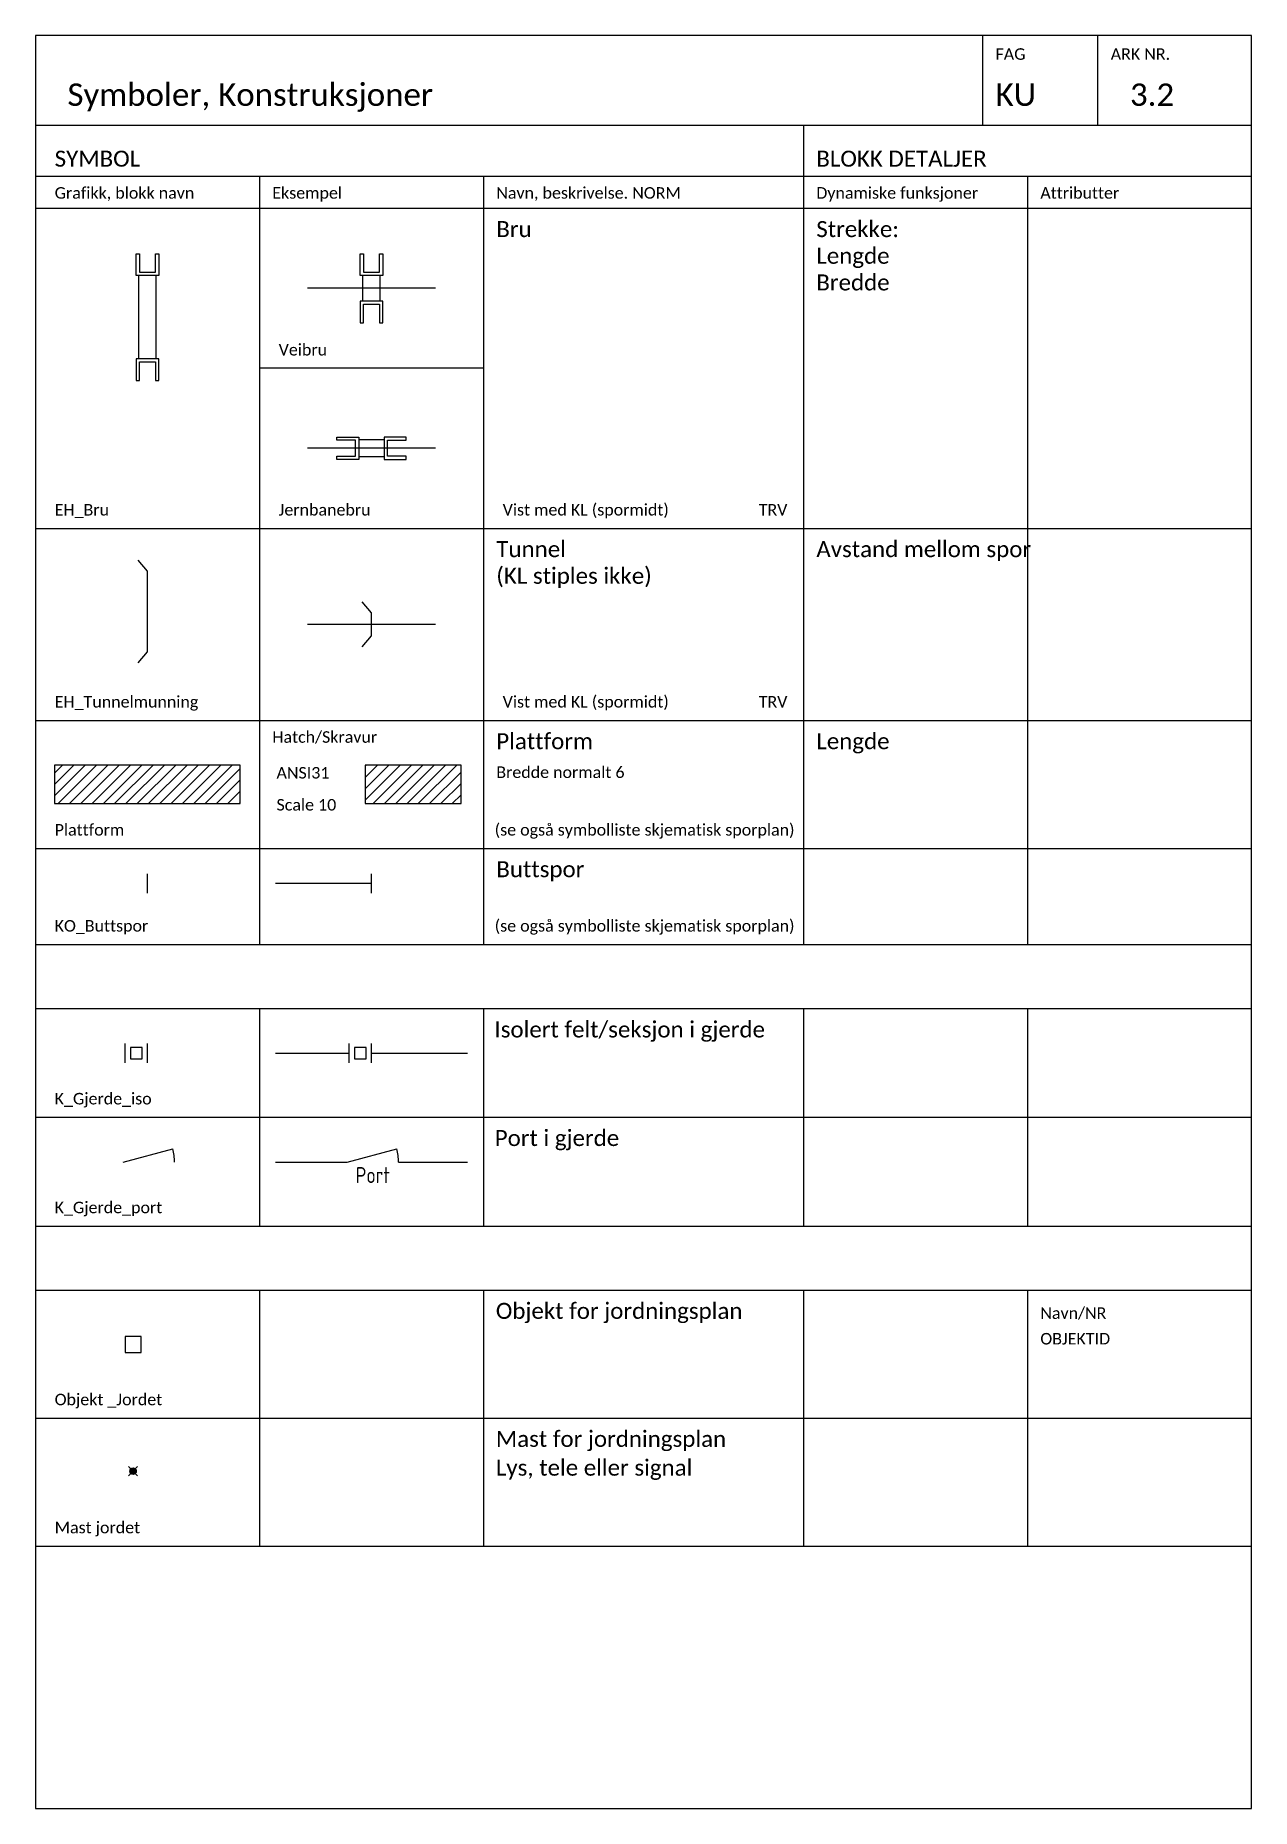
# Model space of a CAD drawing. Header units: millimetres. Extents: x -120 to 610, y -1213 to 277.
# Drawn here: x 210 to 400, y -614 to -337 of the extents above; entities that cross this region are included whole.
import ezdxf
from ezdxf.enums import TextEntityAlignment as Align
from ezdxf.lldxf.tags import DXFTag

# ---------------------------------------------------------------- set-up
doc = ezdxf.new("R2010")
doc.units = ezdxf.units.MM
for name, color, linetype in [('JBT_ATT_Objektid', 2, 'Continuous'), ('JBT_ATT_Tekst', 2, 'Continuous'), ('JBT_Komponenter', 4, 'Continuous'), ('JBT_Tekst_25', 2, 'Continuous'), ('JBTEH_Komponenter', 4, 'Continuous'), ('JBTKO_Gjerde', 4, 'GJERDE1'), ('RAMME', 5, 'Continuous'), ('RAMME SYMBOLER', 4, 'Continuous'), ('RAMME TEKST', 7, 'Continuous')]:
    doc.layers.add(name, color=color, linetype=linetype)
doc.styles.add('Calibri', font='calibri.ttf')
doc.styles.add('ISO25', font='isocp.shx', dxfattribs={"width": 0.9, "height": 2.5})
doc.styles.get("Standard").update_dxf_attribs({"font": 'txt.shx'})
tags = doc.linetypes.add('GJERDE1', pattern='A,3.05,["//",Standard,S=1.25,R=0,X=0,Y=-0.7],4.5', length=7.55).pattern_tags.tags
tags[4] = DXFTag(74, 10)

msp = doc.modelspace()

# ---------------------------------------------------------------- texts
at = {"layer": 'JBT_Tekst_25', "style": 'ISO25', "width": 0.9}
msp.add_text('Port', height=2.5, dxfattribs=at).set_placement((262.71, -516.29), align=Align.CENTER)
at = {"layer": 'RAMME TEKST', "linetype": 'ByBlock', "style": 'Calibri'}
for s, height, p in [('FAG', 1.8, (360, -340.8)), ('ARK NR.', 1.8, (378, -340.8)), ('Symboler, Konstruksjoner', 3.5, (215, -348)), ('KU', 3.5, (360, -348)), ('3.2', 3.5, (381, -348)), ('SYMBOL', 2.5, (213, -357.5)), ('BLOKK DETALJER', 2.5, (332, -357.5)), ('Grafikk, blokk navn', 1.8, (213, -362.5)), ('Eksempel', 1.8, (247, -362.5)), ('Navn, beskrivelse. NORM', 1.8, (282, -362.5)), ('Dynamiske funksjoner', 1.8, (332, -362.5)), ('Attributter', 1.8, (367, -362.5)), ('Veibru', 1.8, (248, -387)), ('Vist med KL (spormidt)', 1.8, (283, -412)), ('EH_Bru', 1.8, (213, -412)), ('Jernbanebru', 1.8, (248, -412)), ('TRV', 1.8, (323, -412)), ('EH_Tunnelmunning', 1.8, (213, -442)), ('Vist med KL (spormidt)', 1.8, (283, -442)), ('TRV', 1.8, (323, -442)), ('Hatch/Skravur', 1.8, (247, -447.5)), ('Plattform', 2.5, (282, -448.5)), ('Lengde', 2.5, (332, -448.5)), ('ANSI31', 1.8, (247.66, -453.09)), ('Bredde normalt 6', 1.8, (282, -453)), ('Scale 10', 1.8, (247.66, -458.09)), ('Plattform', 1.8, (213, -462)), ('(se også symbolliste skjematisk sporplan)', 1.8, (281.75, -462)), ('(se også symbolliste skjematisk sporplan)', 1.8, (281.75, -477)), ('Isolert felt/seksjon i gjerde', 2.5, (281.71, -493.54)), ('K_Gjerde_iso ', 1.8, (213, -504)), ('Port i gjerde', 2.5, (281.76, -510.5)), ('K_Gjerde_port ', 1.8, (213, -521)), ('Objekt for jordningsplan ', 2.5, (281.93, -537.5)), ('Objekt _Jordet', 1.8, (213, -551)), ('Mast for jordningsplan ', 2.5, (281.93, -557.5)), ('Lys, tele eller signal', 2.5, (281.93, -562)), ('Mast jordet', 1.8, (213, -571))]:
    msp.add_text(s, height=height, dxfattribs=at).set_placement(p)
at = {"layer": 'RAMME TEKST', "style": 'Calibri'}
for s, height, p in [('Buttspor', 2.5, (282, -468.5)), ('KO_Buttspor', 1.8, (213, -477)), ('Navn/NR', 1.8, (367, -537.5)), ('OBJEKTID', 1.8, (367, -541.5))]:
    msp.add_text(s, height=height, dxfattribs=at).set_placement(p)
at = {"layer": 'RAMME TEKST', "linetype": 'ByBlock', "char_height": 2.5, "attachment_point": 1, "style": 'Calibri'}
for s, insert, width in [('Bru', (282, -366), 46), ('Strekke:\\PLengde\\PBredde', (332, -366), 33), ('Tunnel\\P(KL stiples ikke)', (282, -416), 46), ('Avstand mellom spor', (332, -416), 33)]:
    msp.add_mtext(s, dxfattribs=dict(at, insert=insert, width=width))

# ---------------------------------------------------------------- blocks, each defined once
blk = doc.blocks.new('*U38')
at = {"layer": 'JBTEH_Komponenter'}
h = blk.add_hatch(dxfattribs=at)
h.set_pattern_fill('ANSI31', color=256, scale=10)
h.set_pattern_definition([(45, (308, -88.531), (-0.8838835, 0.8838835), [])])
h.paths.add_polyline_path([(0, 0), (29, 0), (29, 6), (0, 6)])
blk.add_lwpolyline([(0, 0), (29, 0), (29, 6), (0, 6)], close=True, dxfattribs=at)
blk = doc.blocks.new('K_Gjerde_iso')
at = {"linetype": 'Continuous'}
for p, q in [((0, -1.5), (0, 1.5)), ((3.5, -1.5), (3.5, 1.5))]:
    blk.add_line(p, q, dxfattribs=at)
blk.add_lwpolyline([(0.85, -0.9), (2.65, -0.9), (2.65, 0.9), (0.85, 0.9)], close=True, dxfattribs=at)
blk = doc.blocks.new('K_Gjerde_port')
at = {"linetype": 'Continuous'}
blk.add_line((0, 0), (7.73, 2.07), dxfattribs=at)
blk.add_arc((0, 0), 8, 0, 15, dxfattribs=at)
blk = doc.blocks.new('*U13')
at = {"color": 0, "linetype": 'ByBlock'}
for p, q in [((-1.35, -11), (-1.35, 2)), ((1.35, -11), (1.35, 2))]:
    blk.add_line(p, q, dxfattribs=at)
for points in [[(-1.75, 2), (-1.75, 5.4), (-1.25, 5.4), (-1.25, 2.5), (1.25, 2.5), (1.25, 5.4), (1.75, 5.4), (1.75, 2), (-1.75, 2)], [(-1.75, -11), (-1.75, -14.4), (-1.25, -14.4), (-1.25, -11.5), (1.25, -11.5), (1.25, -14.4), (1.75, -14.4), (1.75, -11), (-1.75, -11)]]:
    blk.add_lwpolyline(points, dxfattribs=at)
blk = doc.blocks.new('*U37')
at = {"color": 5}
blk.add_lwpolyline([(-1.45, -12.52), (0, -10.8), (0, 1.8), (-1.45, 3.52)], dxfattribs=at)
blk = doc.blocks.new('*U12')
at = {"color": 0, "linetype": 'ByBlock'}
for p, q in [((-1.35, -2), (-1.35, 2)), ((1.35, -2), (1.35, 2))]:
    blk.add_line(p, q, dxfattribs=at)
for points in [[(-1.75, 2), (-1.75, 5.4), (-1.25, 5.4), (-1.25, 2.5), (1.25, 2.5), (1.25, 5.4), (1.75, 5.4), (1.75, 2), (-1.75, 2)], [(-1.75, -2), (-1.75, -5.4), (-1.25, -5.4), (-1.25, -2.5), (1.25, -2.5), (1.25, -5.4), (1.75, -5.4), (1.75, -2), (-1.75, -2)]]:
    blk.add_lwpolyline(points, dxfattribs=at)
blk = doc.blocks.new('*U36')
at = {"color": 5}
blk.add_lwpolyline([(-1.45, -3.52), (0, -1.8), (0, 1.8), (-1.45, 3.52)], dxfattribs=at)
blk = doc.blocks.new('KO_Buttspor')
blk.add_line((0, -1.5), (0, 1.5))
blk = doc.blocks.new('Objekt_Jordet')
blk.add_lwpolyline([(-1.25, -1.25), (1.25, -1.25), (1.25, 1.25), (-1.25, 1.25)], close=True)
at = {"layer": 'JBT_ATT_Objektid', "style": 'ISO25'}
blk.add_attdef('OBJEKTID', text='', height=2.5, dxfattribs=at).set_placement((0, -8.5), align=Align.MIDDLE)
at = {"layer": 'JBT_ATT_Tekst', "style": 'ISO25'}
blk.add_attdef('NAVN/NR', text='', height=2.5, dxfattribs=at).set_placement((0, -4.5), align=Align.MIDDLE)
blk = doc.blocks.new('Mast jordet')
h = blk.add_hatch()
h.set_pattern_fill('ANGLE', color=256)
h.set_pattern_definition([(0, (-225.25, 1653), (0, 6.985), [5.08, -1.905]), (90, (-225.25, 1653), (-6.985, 4e-16), [5.08, -1.905])])
edge = h.paths.add_edge_path()
edge.add_arc((0, 0), 0.5, 0, 360)
h = blk.add_hatch()
h.set_pattern_fill('ANGLE', color=256)
h.set_pattern_definition([(0, (-225.25, 1663), (0, 6.985), [5.08, -1.905]), (90, (-225.25, 1663), (-6.985, 4e-16), [5.08, -1.905])])
edge = h.paths.add_edge_path()
edge.add_arc((0, 0), 0.5, 0, 360)
h = blk.add_hatch()
h.set_pattern_fill('ANGLE', color=256)
h.set_pattern_definition([(0, (0, 0), (0, 6.985), [5.08, -1.905]), (90, (0, 0), (-6.985, 4e-16), [5.08, -1.905])])
edge = h.paths.add_edge_path()
edge.add_arc((0, 0), 0.5, 0, 360)
h = blk.add_hatch(color=256)
h.dxf.hatch_style = 1
edge = h.paths.add_edge_path()
edge.add_arc((0, 0), 0.5, 0, 360)
for p, q in [((-0.71, -0.71), (0.71, 0.71)), ((-0.71, 0.71), (0.71, -0.71))]:
    blk.add_line(p, q)
blk.add_circle((0, 0), 0.5)
at = {"layer": 'JBT_ATT_Objektid', "style": 'ISO25'}
blk.add_attdef('OBJEKTID', text='', height=2.5, dxfattribs=at).set_placement((0, -8.5), align=Align.MIDDLE)
at = {"layer": 'JBT_ATT_Tekst', "style": 'ISO25'}
blk.add_attdef('NAVN/NR', text='', height=2.5, dxfattribs=at).set_placement((0, -4.5), align=Align.MIDDLE)

# ---------------------------------------------------------------- hatches: boundary and pattern name
at = {"layer": 'JBTEH_Komponenter'}
h = msp.add_hatch(dxfattribs=at)
h.set_pattern_fill('ANSI31', color=256, scale=10)
h.set_pattern_definition([(45, (575.5, -545.531), (-0.8838835, 0.8838835), [])])
h.paths.add_polyline_path([(261.5, -457), (276.5, -457), (276.5, -451), (261.5, -451)])

# ---------------------------------------------------------------- linework, layer by layer
msp.add_line((262.5, -469.5), (247.5, -469.5), dxfattribs=at)
for points in [[(272.5, -376.5), (252.5, -376.5)], [(272.5, -401.5), (252.5, -401.5)], [(272.5, -429), (252.5, -429)]]:
    msp.add_lwpolyline(points, dxfattribs=at)
msp.add_lwpolyline([(261.5, -457), (276.5, -457), (276.5, -451), (261.5, -451)], close=True, dxfattribs=at)
at = {"layer": 'JBTKO_Gjerde'}
for p, q in [((247.5, -496), (259, -496)), ((262.5, -496), (277.5, -496)), ((247.5, -513), (258.72, -513)), ((266.72, -513), (277.5, -513))]:
    msp.add_line(p, q, dxfattribs=at)
at = {"layer": 'RAMME'}
msp.add_lwpolyline([(400, -337), (210, -337), (210, -614), (400, -614)], close=True, dxfattribs=at)
msp.add_lwpolyline([(210, -351), (400, -351)], dxfattribs=at)
at = {"layer": 'RAMME SYMBOLER'}
for p, q in [((358, -351), (358, -337)), ((376, -351), (376, -337)), ((330, -351), (330, -479)), ((210, -359), (400, -359)), ((245, -359), (245, -479)), ((280, -359), (280, -479)), ((365, -359), (365, -479)), ((210, -364), (400, -364)), ((280, -389), (245, -389)), ((210, -414), (400, -414)), ((210, -444), (400, -444)), ((210, -464), (400, -464)), ((210, -479), (400, -479)), ((210, -489), (400, -489)), ((245, -489), (245, -523)), ((280, -489), (280, -523)), ((330, -489), (330, -523)), ((365, -489), (365, -523)), ((210, -506), (400, -506)), ((210, -523), (400, -523)), ((210, -533), (400, -533)), ((245, -533), (245, -573)), ((280, -533), (280, -573)), ((330, -533), (330, -573)), ((365, -533), (365, -573)), ((210, -553), (400, -553)), ((210, -573), (400, -573))]:
    msp.add_line(p, q, dxfattribs=at)

# ---------------------------------------------------------------- block references
at = {"layer": 'JBT_Komponenter'}
for name, p in [('Objekt_Jordet', (225.25, -541.5)), ('Mast jordet', (225.25, -561.29))]:
    msp.add_blockref(name, p, dxfattribs=at)
at = {"layer": 'JBTEH_Komponenter'}
for name, p in [('*U13', (227.5, -376.5)), ('*U12', (262.5, -376.5)), ('*U37', (227.5, -422.5)), ('*U36', (262.5, -429)), ('*U38', (213, -457)), ('KO_Buttspor', (227.5, -469.5)), ('KO_Buttspor', (262.5, -469.5))]:
    msp.add_blockref(name, p, dxfattribs=at)
at = {"layer": 'JBTEH_Komponenter', "rotation": 90}
msp.add_blockref('*U12', (262.5, -401.5), dxfattribs=at)
at = {"layer": 'JBTKO_Gjerde', "ltscale": 5}
for p in [(224, -496), (259, -496)]:
    msp.add_blockref('K_Gjerde_iso', p, dxfattribs=at)
at = {"layer": 'JBTKO_Gjerde'}
for p in [(223.72, -513), (258.72, -513)]:
    msp.add_blockref('K_Gjerde_port', p, dxfattribs=at)

msp.set_redraw_order([(e.dxf.handle, doc.entitydb.next_handle()) for e in msp.query("TEXT MTEXT ATTDEF DIMENSION ARC_DIMENSION")])  # texts and dimensions are drawn at this point

doc.saveas('drawing.dxf')
